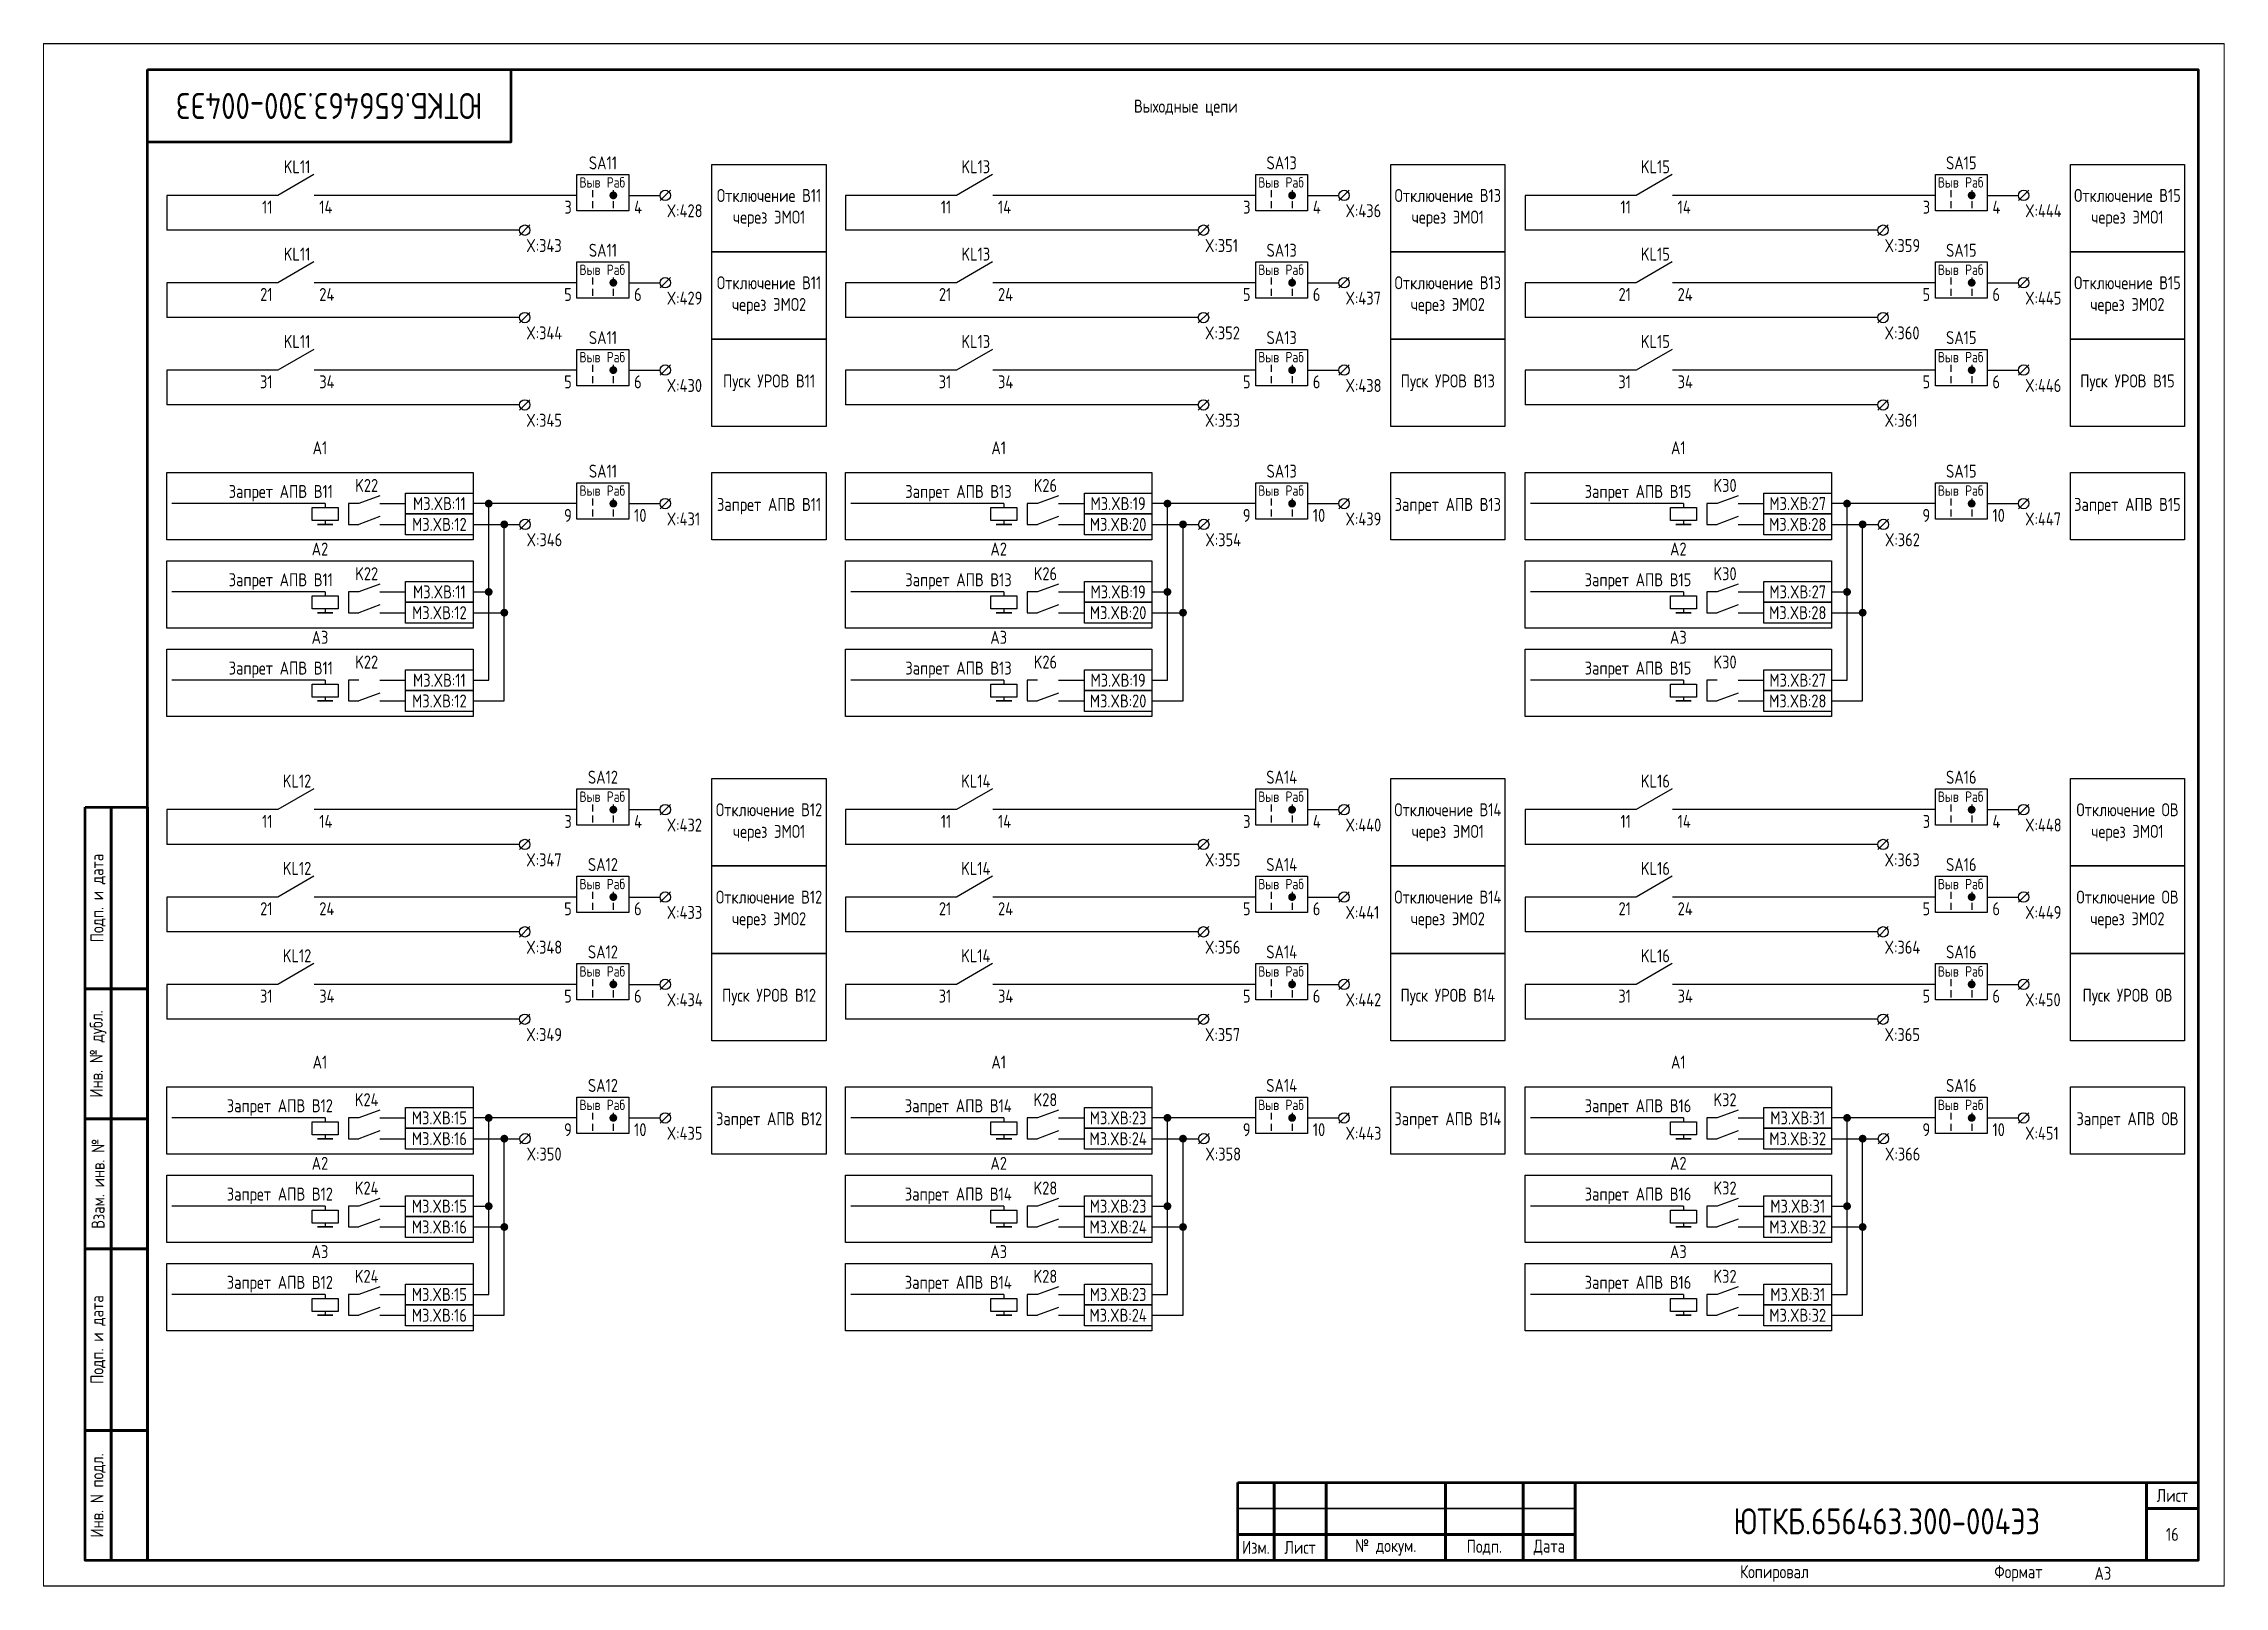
# Paper-space layout 'Лист16' of a CAD drawing. Header units: millimetres, sheet in inches. Extents: x 219.3 to 229.3, y 94.4 to 101.5.
# The model-space entities are those that its viewports show. They can reach past a viewport. Long polylines and large blocks are cut down to what shows.
import ezdxf

# ---------------------------------------------------------------- set-up
doc = ezdxf.new("R2010")
doc.units = ezdxf.units.MM
doc.styles.add('Gost type A_2.5', font='GOST_A.TTF', dxfattribs={"height": 2.5})
doc.styles.add('Gost_type_A', font='GOST_A.TTF')

psp = doc.layouts.new('Лист16')

msp = doc.modelspace()

# ---------------------------------------------------------------- texts
at = {"insert": (6355, 285), "char_height": 5, "width": 70, "attachment_point": 5, "rotation": 180, "style": 'Gost_type_A'}
msp.add_mtext('ЮТКБ.656463.300-004Э3', dxfattribs=at)
at = {"char_height": 2.5, "line_spacing_factor": 0.9, "style": 'Gost_type_A'}
for s, insert, width, attachment_point in [('Выходные цепи', (6520, 284.61), 400, 5), ('X:428', (6420.04, 266.07), 8, 1), ('X:436', (6550.76, 266.07), 8, 1), ('X:444', (6681.65, 266.07), 8, 1), ('X:343', (6392.97, 259.37), 8, 1), ('X:351', (6523.69, 259.37), 8, 1), ('X:359', (6654.58, 259.37), 8, 1), ('X:429', (6420.04, 249.25), 8, 1), ('X:437', (6550.76, 249.25), 8, 1), ('X:445', (6681.65, 249.25), 8, 1), ('X:344', (6392.97, 242.55), 8, 1), ('X:352', (6523.69, 242.55), 8, 1), ('X:360', (6654.58, 242.55), 8, 1), ('X:430', (6420.04, 232.43), 8, 1), ('X:438', (6550.76, 232.43), 8, 1), ('X:446', (6681.65, 232.43), 8, 1), ('X:345', (6392.97, 225.73), 8, 1), ('X:353', (6523.69, 225.73), 8, 1), ('X:361', (6654.58, 225.73), 8, 1), ('A1', (6353.24, 217.93), 59, 8), ('A1', (6483.96, 217.93), 59, 8), ('A1', (6614.85, 217.93), 59, 8), ('X:431', (6420.04, 206.73), 8, 1), ('X:439', (6550.76, 206.73), 8, 1), ('X:447', (6681.65, 206.73), 8, 1), ('X:346', (6393.04, 202.73), 8, 1), ('X:354', (6523.76, 202.73), 8, 1), ('X:362', (6654.65, 202.73), 8, 1), ('A2', (6353.24, 198.44), 59, 8), ('A2', (6483.96, 198.44), 59, 8), ('A2', (6614.85, 198.44), 59, 8), ('A3', (6353.24, 181.44), 59, 8), ('A3', (6483.96, 181.44), 59, 8), ('A3', (6614.85, 181.44), 59, 8), ('X:432', (6420.04, 147.81), 8, 1), ('X:440', (6550.76, 147.81), 8, 1), ('X:448', (6681.65, 147.81), 8, 1), ('X:347', (6392.97, 141.11), 8, 1), ('X:355', (6523.69, 141.11), 8, 1), ('X:363', (6654.58, 141.11), 8, 1), ('X:433', (6420.04, 130.99), 8, 1), ('X:441', (6550.76, 130.99), 8, 1), ('X:449', (6681.65, 130.99), 8, 1), ('X:348', (6392.97, 124.29), 8, 1), ('X:356', (6523.69, 124.29), 8, 1), ('X:364', (6654.58, 124.29), 8, 1), ('X:434', (6420.04, 114.17), 8, 1), ('X:442', (6550.76, 114.17), 8, 1), ('X:450', (6681.65, 114.17), 8, 1), ('X:349', (6392.97, 107.47), 8, 1), ('X:357', (6523.69, 107.47), 8, 1), ('X:365', (6654.58, 107.47), 8, 1), ('A1', (6353.24, 99.67), 59, 8), ('A1', (6483.96, 99.67), 59, 8), ('A1', (6614.85, 99.67), 59, 8), ('X:435', (6420.04, 88.47), 8, 1), ('X:443', (6550.76, 88.47), 8, 1), ('X:451', (6681.65, 88.47), 8, 1), ('X:350', (6393.04, 84.47), 8, 1), ('X:358', (6523.76, 84.47), 8, 1), ('X:366', (6654.65, 84.47), 8, 1), ('A2', (6353.24, 80.18), 59, 8), ('A2', (6483.96, 80.18), 59, 8), ('A2', (6614.85, 80.18), 59, 8), ('A3', (6353.24, 63.18), 59, 8), ('A3', (6483.96, 63.18), 59, 8), ('A3', (6614.85, 63.18), 59, 8)]:
    msp.add_mtext(s, dxfattribs=dict(at, insert=insert, width=width, attachment_point=attachment_point))
for s, insert, char_height, width, attachment_point, style in [('KL11', (6348.83, 272.04), 2.5, 10, 8, 'Gost type A_2.5'), ('SA11', (6407.74, 272.78), 2.5, 10, 8, 'Gost_type_A'), ('KL13', (6479.55, 272.04), 2.5, 10, 8, 'Gost type A_2.5'), ('SA13', (6538.46, 272.78), 2.5, 10, 8, 'Gost_type_A'), ('KL15', (6610.44, 272.04), 2.5, 10, 8, 'Gost type A_2.5'), ('SA15', (6669.35, 272.78), 2.5, 10, 8, 'Gost_type_A'), ('Выв', (6405.24, 270.28), 2, 5, 5, 'Gost_type_A'), ('Раб', (6410.24, 270.28), 2, 5, 5, 'Gost_type_A'), ('Отключение В11\\Pчерез ЭМО1', (6439.74, 265.34), 2.5, 21.9988, 5, 'Gost_type_A'), ('Выв', (6535.96, 270.28), 2, 5, 5, 'Gost_type_A'), ('Раб', (6540.96, 270.28), 2, 5, 5, 'Gost_type_A'), ('Отключение В13\\Pчерез ЭМО1', (6570.46, 265.34), 2.5, 21.9988, 5, 'Gost_type_A'), ('Выв', (6666.85, 270.28), 2, 5, 5, 'Gost_type_A'), ('Раб', (6671.85, 270.28), 2, 5, 5, 'Gost_type_A'), ('Отключение В15\\Pчерез ЭМО1', (6701.35, 265.34), 2.5, 21.9988, 5, 'Gost_type_A'), ('11', (6344.11, 266.78), 2.5, 6, 3, 'Gost type A_2.5'), ('14', (6353.11, 266.78), 2.5, 6, 1, 'Gost type A_2.5'), ('3', (6401.74, 266.76), 2.5, 5, 3, 'Gost_type_A'), ('4', (6413.74, 266.76), 2.5, 5, 1, 'Gost_type_A'), ('11', (6474.83, 266.78), 2.5, 6, 3, 'Gost type A_2.5'), ('14', (6483.83, 266.78), 2.5, 6, 1, 'Gost type A_2.5'), ('3', (6532.46, 266.76), 2.5, 5, 3, 'Gost_type_A'), ('4', (6544.46, 266.76), 2.5, 5, 1, 'Gost_type_A'), ('11', (6605.72, 266.78), 2.5, 6, 3, 'Gost type A_2.5'), ('14', (6614.72, 266.78), 2.5, 6, 1, 'Gost type A_2.5'), ('3', (6663.35, 266.76), 2.5, 5, 3, 'Gost_type_A'), ('4', (6675.35, 266.76), 2.5, 5, 1, 'Gost_type_A'), ('KL11', (6348.83, 255.22), 2.5, 10, 8, 'Gost type A_2.5'), ('SA11', (6407.74, 255.96), 2.5, 10, 8, 'Gost_type_A'), ('KL13', (6479.55, 255.22), 2.5, 10, 8, 'Gost type A_2.5'), ('SA13', (6538.46, 255.96), 2.5, 10, 8, 'Gost_type_A'), ('KL15', (6610.44, 255.22), 2.5, 10, 8, 'Gost type A_2.5'), ('SA15', (6669.35, 255.96), 2.5, 10, 8, 'Gost_type_A'), ('Выв', (6405.24, 253.46), 2, 5, 5, 'Gost_type_A'), ('Раб', (6410.24, 253.46), 2, 5, 5, 'Gost_type_A'), ('Отключение В11\\Pчерез ЭМО2', (6439.74, 248.53), 2.5, 21.9988, 5, 'Gost_type_A'), ('Выв', (6535.96, 253.46), 2, 5, 5, 'Gost_type_A'), ('Раб', (6540.96, 253.46), 2, 5, 5, 'Gost_type_A'), ('Отключение В13\\Pчерез ЭМО2', (6570.46, 248.53), 2.5, 21.9988, 5, 'Gost_type_A'), ('Выв', (6666.85, 253.46), 2, 5, 5, 'Gost_type_A'), ('Раб', (6671.85, 253.46), 2, 5, 5, 'Gost_type_A'), ('Отключение В15\\Pчерез ЭМО2', (6701.35, 248.53), 2.5, 21.9988, 5, 'Gost_type_A'), ('21', (6344.11, 249.96), 2.5, 6, 3, 'Gost type A_2.5'), ('24', (6353.11, 249.96), 2.5, 6, 1, 'Gost type A_2.5'), ('5', (6401.74, 249.95), 2.5, 5, 3, 'Gost_type_A'), ('6', (6413.74, 249.95), 2.5, 5, 1, 'Gost_type_A'), ('21', (6474.83, 249.96), 2.5, 6, 3, 'Gost type A_2.5'), ('24', (6483.83, 249.96), 2.5, 6, 1, 'Gost type A_2.5'), ('5', (6532.46, 249.95), 2.5, 5, 3, 'Gost_type_A'), ('6', (6544.46, 249.95), 2.5, 5, 1, 'Gost_type_A'), ('21', (6605.72, 249.96), 2.5, 6, 3, 'Gost type A_2.5'), ('24', (6614.72, 249.96), 2.5, 6, 1, 'Gost type A_2.5'), ('5', (6663.35, 249.95), 2.5, 5, 3, 'Gost_type_A'), ('6', (6675.35, 249.95), 2.5, 5, 1, 'Gost_type_A'), ('KL11', (6348.83, 238.4), 2.5, 10, 8, 'Gost type A_2.5'), ('SA11', (6407.74, 239.14), 2.5, 10, 8, 'Gost_type_A'), ('KL13', (6479.55, 238.4), 2.5, 10, 8, 'Gost type A_2.5'), ('SA13', (6538.46, 239.14), 2.5, 10, 8, 'Gost_type_A'), ('KL15', (6610.44, 238.4), 2.5, 10, 8, 'Gost type A_2.5'), ('SA15', (6669.35, 239.14), 2.5, 10, 8, 'Gost_type_A'), ('Выв', (6405.24, 236.64), 2, 5, 5, 'Gost_type_A'), ('Раб', (6410.24, 236.64), 2, 5, 5, 'Gost_type_A'), ('Выв', (6535.96, 236.64), 2, 5, 5, 'Gost_type_A'), ('Раб', (6540.96, 236.64), 2, 5, 5, 'Gost_type_A'), ('Выв', (6666.85, 236.64), 2, 5, 5, 'Gost_type_A'), ('Раб', (6671.85, 236.64), 2, 5, 5, 'Gost_type_A'), ('31', (6344.11, 233.14), 2.5, 6, 3, 'Gost type A_2.5'), ('34', (6353.11, 233.14), 2.5, 6, 1, 'Gost type A_2.5'), ('5', (6401.74, 233.13), 2.5, 5, 3, 'Gost_type_A'), ('6', (6413.74, 233.13), 2.5, 5, 1, 'Gost_type_A'), ('Пуск УРОВ В11', (6439.74, 231.71), 2.5, 21.9988, 5, 'Gost_type_A'), ('31', (6474.83, 233.14), 2.5, 6, 3, 'Gost type A_2.5'), ('34', (6483.83, 233.14), 2.5, 6, 1, 'Gost type A_2.5'), ('5', (6532.46, 233.13), 2.5, 5, 3, 'Gost_type_A'), ('6', (6544.46, 233.13), 2.5, 5, 1, 'Gost_type_A'), ('Пуск УРОВ В13', (6570.46, 231.71), 2.5, 21.9988, 5, 'Gost_type_A'), ('31', (6605.72, 233.14), 2.5, 6, 3, 'Gost type A_2.5'), ('34', (6614.72, 233.14), 2.5, 6, 1, 'Gost type A_2.5'), ('5', (6663.35, 233.13), 2.5, 5, 3, 'Gost_type_A'), ('6', (6675.35, 233.13), 2.5, 5, 1, 'Gost_type_A'), ('Пуск УРОВ В15', (6701.35, 231.71), 2.5, 21.9988, 5, 'Gost_type_A'), ('SA11', (6407.74, 213.44), 2.5, 10, 8, 'Gost_type_A'), ('SA13', (6538.46, 213.44), 2.5, 10, 8, 'Gost_type_A'), ('SA15', (6669.35, 213.44), 2.5, 10, 8, 'Gost_type_A'), (' Запрет АПВ В11', (6355.74, 210.44), 2.5, 31.0015, 6, 'Gost_type_A'), ('K22', (6362.24, 211.94), 2.5, 5, 5, 'Gost_type_A'), ('Выв', (6405.24, 210.94), 2, 5, 5, 'Gost_type_A'), ('Раб', (6410.24, 210.94), 2, 5, 5, 'Gost_type_A'), (' Запрет АПВ В13', (6486.46, 210.44), 2.5, 31.0015, 6, 'Gost_type_A'), ('K26', (6492.96, 211.94), 2.5, 5, 5, 'Gost_type_A'), ('Выв', (6535.96, 210.94), 2, 5, 5, 'Gost_type_A'), ('Раб', (6540.96, 210.94), 2, 5, 5, 'Gost_type_A'), (' Запрет АПВ В15', (6617.35, 210.44), 2.5, 31.0015, 6, 'Gost_type_A'), ('K30', (6623.85, 211.94), 2.5, 5, 5, 'Gost_type_A'), ('Выв', (6666.85, 210.94), 2, 5, 5, 'Gost_type_A'), ('Раб', (6671.85, 210.94), 2, 5, 5, 'Gost_type_A'), ('M3.XВ:11', (6376.24, 208.44), 2.5, 13, 5, 'Gost_type_A'), ('9', (6401.74, 207.42), 2.5, 5, 3, 'Gost_type_A'), ('10', (6413.74, 207.42), 2.5, 5, 1, 'Gost_type_A'), ('Запрет АПВ В11', (6439.74, 207.94), 2.5, 21.9988, 5, 'Gost_type_A'), ('M3.XВ:19', (6506.96, 208.44), 2.5, 13, 5, 'Gost_type_A'), ('9', (6532.46, 207.42), 2.5, 5, 3, 'Gost_type_A'), ('10', (6544.46, 207.42), 2.5, 5, 1, 'Gost_type_A'), ('Запрет АПВ В13', (6570.46, 207.94), 2.5, 21.9988, 5, 'Gost_type_A'), ('M3.XВ:27', (6637.85, 208.44), 2.5, 13, 5, 'Gost_type_A'), ('9', (6663.35, 207.42), 2.5, 5, 3, 'Gost_type_A'), ('10', (6675.35, 207.42), 2.5, 5, 1, 'Gost_type_A'), ('Запрет АПВ В15', (6701.35, 207.94), 2.5, 21.9988, 5, 'Gost_type_A'), ('M3.XВ:12', (6376.24, 204.44), 2.5, 13, 5, 'Gost_type_A'), ('M3.XВ:20', (6506.96, 204.44), 2.5, 13, 5, 'Gost_type_A'), ('M3.XВ:28', (6637.85, 204.44), 2.5, 13, 5, 'Gost_type_A'), (' Запрет АПВ В11', (6355.74, 193.44), 2.5, 31.0015, 6, 'Gost_type_A'), ('K22', (6362.24, 194.94), 2.5, 5, 5, 'Gost_type_A'), (' Запрет АПВ В13', (6486.46, 193.44), 2.5, 31.0015, 6, 'Gost_type_A'), ('K26', (6492.96, 194.94), 2.5, 5, 5, 'Gost_type_A'), (' Запрет АПВ В15', (6617.35, 193.44), 2.5, 31.0015, 6, 'Gost_type_A'), ('K30', (6623.85, 194.94), 2.5, 5, 5, 'Gost_type_A'), ('M3.XВ:11', (6376.24, 191.44), 2.5, 13, 5, 'Gost_type_A'), ('M3.XВ:19', (6506.96, 191.44), 2.5, 13, 5, 'Gost_type_A'), ('M3.XВ:27', (6637.85, 191.44), 2.5, 13, 5, 'Gost_type_A'), ('M3.XВ:12', (6376.24, 187.44), 2.5, 13, 5, 'Gost_type_A'), ('M3.XВ:20', (6506.96, 187.44), 2.5, 13, 5, 'Gost_type_A'), ('M3.XВ:28', (6637.85, 187.44), 2.5, 13, 5, 'Gost_type_A'), (' Запрет АПВ В11', (6355.74, 176.44), 2.5, 31.0015, 6, 'Gost_type_A'), ('K22', (6362.24, 177.94), 2.5, 5, 5, 'Gost_type_A'), (' Запрет АПВ В13', (6486.46, 176.44), 2.5, 31.0015, 6, 'Gost_type_A'), ('K26', (6492.96, 177.94), 2.5, 5, 5, 'Gost_type_A'), (' Запрет АПВ В15', (6617.35, 176.44), 2.5, 31.0015, 6, 'Gost_type_A'), ('K30', (6623.85, 177.94), 2.5, 5, 5, 'Gost_type_A'), ('M3.XВ:11', (6376.24, 174.44), 2.5, 13, 5, 'Gost_type_A'), ('M3.XВ:19', (6506.96, 174.44), 2.5, 13, 5, 'Gost_type_A'), ('M3.XВ:27', (6637.85, 174.44), 2.5, 13, 5, 'Gost_type_A'), ('M3.XВ:12', (6376.24, 170.44), 2.5, 13, 5, 'Gost_type_A'), ('M3.XВ:20', (6506.96, 170.44), 2.5, 13, 5, 'Gost_type_A'), ('M3.XВ:28', (6637.85, 170.44), 2.5, 13, 5, 'Gost_type_A'), ('KL12', (6348.83, 153.78), 2.5, 10, 8, 'Gost type A_2.5'), ('SA12', (6407.74, 154.52), 2.5, 10, 8, 'Gost_type_A'), ('KL14', (6479.55, 153.78), 2.5, 10, 8, 'Gost type A_2.5'), ('SA14', (6538.46, 154.52), 2.5, 10, 8, 'Gost_type_A'), ('KL16', (6610.44, 153.78), 2.5, 10, 8, 'Gost type A_2.5'), ('SA16', (6669.35, 154.52), 2.5, 10, 8, 'Gost_type_A'), ('Выв', (6405.24, 152.02), 2, 5, 5, 'Gost_type_A'), ('Раб', (6410.24, 152.02), 2, 5, 5, 'Gost_type_A'), ('Выв', (6535.96, 152.02), 2, 5, 5, 'Gost_type_A'), ('Раб', (6540.96, 152.02), 2, 5, 5, 'Gost_type_A'), ('Выв', (6666.85, 152.02), 2, 5, 5, 'Gost_type_A'), ('Раб', (6671.85, 152.02), 2, 5, 5, 'Gost_type_A'), ('11', (6344.11, 148.52), 2.5, 6, 3, 'Gost type A_2.5'), ('14', (6353.11, 148.52), 2.5, 6, 1, 'Gost type A_2.5'), ('3', (6401.74, 148.5), 2.5, 5, 3, 'Gost_type_A'), ('4', (6413.74, 148.5), 2.5, 5, 1, 'Gost_type_A'), ('Отключение В12\\Pчерез ЭМО1', (6439.74, 147.08), 2.5, 21.9988, 5, 'Gost_type_A'), ('11', (6474.83, 148.52), 2.5, 6, 3, 'Gost type A_2.5'), ('14', (6483.83, 148.52), 2.5, 6, 1, 'Gost type A_2.5'), ('3', (6532.46, 148.5), 2.5, 5, 3, 'Gost_type_A'), ('4', (6544.46, 148.5), 2.5, 5, 1, 'Gost_type_A'), ('Отключение В14\\Pчерез ЭМО1', (6570.46, 147.08), 2.5, 21.9988, 5, 'Gost_type_A'), ('11', (6605.72, 148.52), 2.5, 6, 3, 'Gost type A_2.5'), ('14', (6614.72, 148.52), 2.5, 6, 1, 'Gost type A_2.5'), ('3', (6663.35, 148.5), 2.5, 5, 3, 'Gost_type_A'), ('4', (6675.35, 148.5), 2.5, 5, 1, 'Gost_type_A'), ('Отключение ОВ\\Pчерез ЭМО1', (6701.35, 147.08), 2.5, 21.9988, 5, 'Gost_type_A'), ('KL12', (6348.83, 136.96), 2.5, 10, 8, 'Gost type A_2.5'), ('SA12', (6407.74, 137.7), 2.5, 10, 8, 'Gost_type_A'), ('KL14', (6479.55, 136.96), 2.5, 10, 8, 'Gost type A_2.5'), ('SA14', (6538.46, 137.7), 2.5, 10, 8, 'Gost_type_A'), ('KL16', (6610.44, 136.96), 2.5, 10, 8, 'Gost type A_2.5'), ('SA16', (6669.35, 137.7), 2.5, 10, 8, 'Gost_type_A'), ('Выв', (6405.24, 135.2), 2, 5, 5, 'Gost_type_A'), ('Раб', (6410.24, 135.2), 2, 5, 5, 'Gost_type_A'), ('Выв', (6535.96, 135.2), 2, 5, 5, 'Gost_type_A'), ('Раб', (6540.96, 135.2), 2, 5, 5, 'Gost_type_A'), ('Выв', (6666.85, 135.2), 2, 5, 5, 'Gost_type_A'), ('Раб', (6671.85, 135.2), 2, 5, 5, 'Gost_type_A'), ('21', (6344.11, 131.7), 2.5, 6, 3, 'Gost type A_2.5'), ('24', (6353.11, 131.7), 2.5, 6, 1, 'Gost type A_2.5'), ('5', (6401.74, 131.69), 2.5, 5, 3, 'Gost_type_A'), ('6', (6413.74, 131.69), 2.5, 5, 1, 'Gost_type_A'), ('Отключение В12\\Pчерез ЭМО2', (6439.74, 130.27), 2.5, 21.9988, 5, 'Gost_type_A'), ('21', (6474.83, 131.7), 2.5, 6, 3, 'Gost type A_2.5'), ('24', (6483.83, 131.7), 2.5, 6, 1, 'Gost type A_2.5'), ('5', (6532.46, 131.69), 2.5, 5, 3, 'Gost_type_A'), ('6', (6544.46, 131.69), 2.5, 5, 1, 'Gost_type_A'), ('Отключение В14\\Pчерез ЭМО2', (6570.46, 130.27), 2.5, 21.9988, 5, 'Gost_type_A'), ('21', (6605.72, 131.7), 2.5, 6, 3, 'Gost type A_2.5'), ('24', (6614.72, 131.7), 2.5, 6, 1, 'Gost type A_2.5'), ('5', (6663.35, 131.69), 2.5, 5, 3, 'Gost_type_A'), ('6', (6675.35, 131.69), 2.5, 5, 1, 'Gost_type_A'), ('Отключение ОВ\\Pчерез ЭМО2', (6701.35, 130.27), 2.5, 21.9988, 5, 'Gost_type_A'), ('KL12', (6348.83, 120.14), 2.5, 10, 8, 'Gost type A_2.5'), ('SA12', (6407.74, 120.88), 2.5, 10, 8, 'Gost_type_A'), ('KL14', (6479.55, 120.14), 2.5, 10, 8, 'Gost type A_2.5'), ('SA14', (6538.46, 120.88), 2.5, 10, 8, 'Gost_type_A'), ('KL16', (6610.44, 120.14), 2.5, 10, 8, 'Gost type A_2.5'), ('SA16', (6669.35, 120.88), 2.5, 10, 8, 'Gost_type_A'), ('Выв', (6405.24, 118.38), 2, 5, 5, 'Gost_type_A'), ('Раб', (6410.24, 118.38), 2, 5, 5, 'Gost_type_A'), ('Выв', (6535.96, 118.38), 2, 5, 5, 'Gost_type_A'), ('Раб', (6540.96, 118.38), 2, 5, 5, 'Gost_type_A'), ('Выв', (6666.85, 118.38), 2, 5, 5, 'Gost_type_A'), ('Раб', (6671.85, 118.38), 2, 5, 5, 'Gost_type_A'), ('31', (6344.11, 114.88), 2.5, 6, 3, 'Gost type A_2.5'), ('34', (6353.11, 114.88), 2.5, 6, 1, 'Gost type A_2.5'), ('5', (6401.74, 114.87), 2.5, 5, 3, 'Gost_type_A'), ('6', (6413.74, 114.87), 2.5, 5, 1, 'Gost_type_A'), ('Пуск УРОВ В12', (6439.74, 113.45), 2.5, 21.9988, 5, 'Gost_type_A'), ('31', (6474.83, 114.88), 2.5, 6, 3, 'Gost type A_2.5'), ('34', (6483.83, 114.88), 2.5, 6, 1, 'Gost type A_2.5'), ('5', (6532.46, 114.87), 2.5, 5, 3, 'Gost_type_A'), ('6', (6544.46, 114.87), 2.5, 5, 1, 'Gost_type_A'), ('Пуск УРОВ В14', (6570.46, 113.45), 2.5, 21.9988, 5, 'Gost_type_A'), ('31', (6605.72, 114.88), 2.5, 6, 3, 'Gost type A_2.5'), ('34', (6614.72, 114.88), 2.5, 6, 1, 'Gost type A_2.5'), ('5', (6663.35, 114.87), 2.5, 5, 3, 'Gost_type_A'), ('6', (6675.35, 114.87), 2.5, 5, 1, 'Gost_type_A'), ('Пуск УРОВ ОВ', (6701.35, 113.45), 2.5, 21.9988, 5, 'Gost_type_A'), ('SA12', (6407.74, 95.18), 2.5, 10, 8, 'Gost_type_A'), ('SA14', (6538.46, 95.18), 2.5, 10, 8, 'Gost_type_A'), ('SA16', (6669.35, 95.18), 2.5, 10, 8, 'Gost_type_A'), (' Запрет АПВ В12', (6355.74, 92.18), 2.5, 31.0015, 6, 'Gost_type_A'), ('K24', (6362.24, 93.68), 2.5, 5, 5, 'Gost_type_A'), ('Выв', (6405.24, 92.68), 2, 5, 5, 'Gost_type_A'), ('Раб', (6410.24, 92.68), 2, 5, 5, 'Gost_type_A'), (' Запрет АПВ В14', (6486.46, 92.18), 2.5, 31.0015, 6, 'Gost_type_A'), ('K28', (6492.96, 93.68), 2.5, 5, 5, 'Gost_type_A'), ('Выв', (6535.96, 92.68), 2, 5, 5, 'Gost_type_A'), ('Раб', (6540.96, 92.68), 2, 5, 5, 'Gost_type_A'), (' Запрет АПВ В16', (6617.35, 92.18), 2.5, 31.0015, 6, 'Gost_type_A'), ('K32', (6623.85, 93.68), 2.5, 5, 5, 'Gost_type_A'), ('Выв', (6666.85, 92.68), 2, 5, 5, 'Gost_type_A'), ('Раб', (6671.85, 92.68), 2, 5, 5, 'Gost_type_A'), ('M3.XВ:15', (6376.24, 90.18), 2.5, 13, 5, 'Gost_type_A'), ('9', (6401.74, 89.16), 2.5, 5, 3, 'Gost_type_A'), ('10', (6413.74, 89.16), 2.5, 5, 1, 'Gost_type_A'), ('Запрет АПВ В12', (6439.74, 89.68), 2.5, 21.9988, 5, 'Gost_type_A'), ('M3.XВ:23', (6506.96, 90.18), 2.5, 13, 5, 'Gost_type_A'), ('9', (6532.46, 89.16), 2.5, 5, 3, 'Gost_type_A'), ('10', (6544.46, 89.16), 2.5, 5, 1, 'Gost_type_A'), ('Запрет АПВ В14', (6570.46, 89.68), 2.5, 21.9988, 5, 'Gost_type_A'), ('M3.XВ:31', (6637.85, 90.18), 2.5, 13, 5, 'Gost_type_A'), ('9', (6663.35, 89.16), 2.5, 5, 3, 'Gost_type_A'), ('10', (6675.35, 89.16), 2.5, 5, 1, 'Gost_type_A'), ('Запрет АПВ ОВ', (6701.35, 89.68), 2.5, 21.9988, 5, 'Gost_type_A'), ('M3.XВ:16', (6376.24, 86.18), 2.5, 13, 5, 'Gost_type_A'), ('M3.XВ:24', (6506.96, 86.18), 2.5, 13, 5, 'Gost_type_A'), ('M3.XВ:32', (6637.85, 86.18), 2.5, 13, 5, 'Gost_type_A'), (' Запрет АПВ В12', (6355.74, 75.18), 2.5, 31.0015, 6, 'Gost_type_A'), ('K24', (6362.24, 76.68), 2.5, 5, 5, 'Gost_type_A'), (' Запрет АПВ В14', (6486.46, 75.18), 2.5, 31.0015, 6, 'Gost_type_A'), ('K28', (6492.96, 76.68), 2.5, 5, 5, 'Gost_type_A'), (' Запрет АПВ В16', (6617.35, 75.18), 2.5, 31.0015, 6, 'Gost_type_A'), ('K32', (6623.85, 76.68), 2.5, 5, 5, 'Gost_type_A'), ('M3.XВ:15', (6376.24, 73.18), 2.5, 13, 5, 'Gost_type_A'), ('M3.XВ:23', (6506.96, 73.18), 2.5, 13, 5, 'Gost_type_A'), ('M3.XВ:31', (6637.85, 73.18), 2.5, 13, 5, 'Gost_type_A'), ('M3.XВ:16', (6376.24, 69.18), 2.5, 13, 5, 'Gost_type_A'), ('M3.XВ:24', (6506.96, 69.18), 2.5, 13, 5, 'Gost_type_A'), ('M3.XВ:32', (6637.85, 69.18), 2.5, 13, 5, 'Gost_type_A'), (' Запрет АПВ В12', (6355.74, 58.18), 2.5, 31.0015, 6, 'Gost_type_A'), ('K24', (6362.24, 59.68), 2.5, 5, 5, 'Gost_type_A'), (' Запрет АПВ В14', (6486.46, 58.18), 2.5, 31.0015, 6, 'Gost_type_A'), ('K28', (6492.96, 59.68), 2.5, 5, 5, 'Gost_type_A'), (' Запрет АПВ В16', (6617.35, 58.18), 2.5, 31.0015, 6, 'Gost_type_A'), ('K32', (6623.85, 59.68), 2.5, 5, 5, 'Gost_type_A'), ('M3.XВ:15', (6376.24, 56.18), 2.5, 13, 5, 'Gost_type_A'), ('M3.XВ:23', (6506.96, 56.18), 2.5, 13, 5, 'Gost_type_A'), ('M3.XВ:31', (6637.85, 56.18), 2.5, 13, 5, 'Gost_type_A'), ('M3.XВ:16', (6376.24, 52.18), 2.5, 13, 5, 'Gost_type_A'), ('M3.XВ:24', (6506.96, 52.18), 2.5, 13, 5, 'Gost_type_A'), ('M3.XВ:32', (6637.85, 52.18), 2.5, 13, 5, 'Gost_type_A'), ('ЮТКБ.656463.300-004Э3', (6655, 12.5), 5, 120, 5, 'Gost_type_A'), ('16', (6710, 10), 2.5, 10, 5, 'Gost_type_A'), ('A3', (6695, 2.5), 2.5, 20, 4, 'Gost_type_A')]:
    msp.add_mtext(s, dxfattribs=dict(insert=insert, char_height=char_height, width=width, attachment_point=attachment_point, style=style))

# ---------------------------------------------------------------- blocks, each defined once
blk = doc.blocks.new('Формат_А3')
blk.add_lwpolyline([(-420, 297), (0, 297), (0, 0), (-420, 0)], close=True)
at = {"lineweight": 50}
blk.add_lwpolyline([(-400, 292), (-5, 292), (-5, 5), (-400, 5)], close=True, dxfattribs=at)
blk = doc.blocks.new('Штамп левый нижний')
at = {"lineweight": 50}
for points in [[(-12, 145), (-7, 145), (-7, 110), (-12, 110)], [(-7, 145), (0, 145), (0, 110), (-7, 110)], [(-12, 110), (-7, 110), (-7, 85), (-12, 85)], [(-7, 110), (0, 110), (0, 85), (-7, 85)], [(-12, 85), (-7, 85), (-7, 60), (-12, 60)], [(-7, 85), (0, 85), (0, 60), (-7, 60)], [(-12, 60), (-7, 60), (-7, 25), (-12, 25)], [(-7, 60), (0, 60), (0, 25), (-7, 25)], [(-12, 25), (-7, 25), (-7, 0), (-12, 0)], [(-7, 25), (0, 25), (0, 0), (-7, 0)]]:
    blk.add_lwpolyline(points, close=True, dxfattribs=at)
at = {"char_height": 2.5, "attachment_point": 5, "rotation": 90, "style": 'Gost_type_A'}
for s, insert, width in [('Подп. и дата', (-9.5, 127.5), 35), ('Инв. № дубл.', (-9.5, 97.5), 25), ('Взам. инв. №', (-9.5, 72.5), 25), ('Подп. и дата', (-9.5, 42.5), 35), ('Инв. N подл.', (-9.5, 12.5), 25)]:
    blk.add_mtext(s, dxfattribs=dict(at, insert=insert, width=width))
blk = doc.blocks.new('Штамп малый нижний')
at = {"lineweight": 50}
for points in [[(-185, 15), (-178, 15), (-178, 5), (-185, 5)], [(-178, 15), (-168, 15), (-168, 5), (-178, 5)], [(-168, 15), (-145, 15), (-145, 5), (-168, 5)], [(-145, 15), (-130, 15), (-130, 5), (-145, 5)], [(-130, 15), (-120, 15), (-120, 5), (-130, 5)], [(-120, 15), (-10, 15), (-10, 0), (-120, 0)], [(-10, 15), (0, 15), (0, 10), (-10, 10)], [(-10, 10), (0, 10), (0, 0), (-10, 0)], [(-185, 5), (-178, 5), (-178, 0), (-185, 0)], [(-178, 5), (-168, 5), (-168, 0), (-178, 0)], [(-168, 5), (-145, 5), (-145, 0), (-168, 0)], [(-145, 5), (-130, 5), (-130, 0), (-145, 0)], [(-130, 5), (-120, 5), (-120, 0), (-130, 0)]]:
    blk.add_lwpolyline(points, close=True, dxfattribs=at)
for points in [[(-185, 15), (-178, 15), (-178, 10), (-185, 10)], [(-178, 15), (-168, 15), (-168, 10), (-178, 10)], [(-168, 15), (-145, 15), (-145, 10), (-168, 10)], [(-145, 15), (-130, 15), (-130, 10), (-145, 10)], [(-130, 15), (-120, 15), (-120, 10), (-130, 10)], [(-185, 10), (-178, 10), (-178, 5), (-185, 5)], [(-178, 10), (-168, 10), (-168, 5), (-178, 5)], [(-168, 10), (-145, 10), (-145, 5), (-168, 5)], [(-145, 10), (-130, 10), (-130, 5), (-145, 5)], [(-130, 10), (-120, 10), (-120, 5), (-130, 5)]]:
    blk.add_lwpolyline(points, close=True)
at = {"char_height": 2.5, "style": 'Gost_type_A'}
for s, insert, width, attachment_point in [('Лист', (-5, 12.5), 10, 5), ('Изм.', (-181.5, 2.5), 7, 5), ('Лист', (-173, 2.5), 10, 5), ('№ докум.', (-156.5, 2.5), 23, 5), ('Подп.', (-137.5, 2.5), 15, 5), ('Дата', (-125, 2.5), 10, 5), ('Копировал', (-75, -2.53), 13.1202, 6), ('Формат', (-30, -2.53), 13.1202, 6)]:
    blk.add_mtext(s, dxfattribs=dict(at, insert=insert, width=width, attachment_point=attachment_point))
blk = doc.blocks.new('Штамп угловой верхний')
at = {"lineweight": 50}
blk.add_lwpolyline([(0, 0), (70, 0), (70, -14), (0, -14)], close=True, dxfattribs=at)
blk = doc.blocks.new('POINT')
at = {"const_width": 0.75}
blk.add_lwpolyline([(-0.375, 0, 1), (0.375, 0, 1)], format="xyb", close=True, dxfattribs=at)
blk = doc.blocks.new('Переключатель_положение')
for p, q in [((2, 1), (2, -0.34)), ((2, -1.14), (2, -2.49))]:
    blk.add_line(p, q)

# ---------------------------------------------------------------- linework, layer by layer
for p, q in [((6352.03, 271.78), (6345.11, 267.78)), ((6482.75, 271.78), (6475.83, 267.78)), ((6613.64, 271.78), (6606.72, 267.78)), ((6345.11, 267.78), (6323.74, 267.78)), ((6323.74, 267.78), (6323.74, 261.08)), ((6402.74, 267.78), (6352.11, 267.78)), ((6420.75, 268.78), (6418.75, 266.78)), ((6475.83, 267.78), (6454.46, 267.78)), ((6454.46, 267.78), (6454.46, 261.08)), ((6533.46, 267.78), (6482.83, 267.78)), ((6551.47, 268.78), (6549.47, 266.78)), ((6606.72, 267.78), (6585.35, 267.78)), ((6585.35, 267.78), (6585.35, 261.08)), ((6664.35, 267.78), (6613.72, 267.78)), ((6682.36, 268.78), (6680.36, 266.78)), ((6391.67, 261.08), (6323.74, 261.08)), ((6393.68, 262.08), (6391.68, 260.08)), ((6522.4, 261.08), (6454.46, 261.08)), ((6524.4, 262.08), (6522.4, 260.08)), ((6653.28, 261.08), (6585.35, 261.08)), ((6655.29, 262.08), (6653.29, 260.08)), ((6352.03, 254.96), (6345.11, 250.96)), ((6482.75, 254.96), (6475.83, 250.96)), ((6613.64, 254.96), (6606.72, 250.96)), ((6345.11, 250.96), (6323.74, 250.96)), ((6323.74, 250.96), (6323.74, 244.26)), ((6402.74, 250.96), (6352.11, 250.96)), ((6420.75, 251.96), (6418.75, 249.96)), ((6475.83, 250.96), (6454.46, 250.96)), ((6454.46, 250.96), (6454.46, 244.26)), ((6533.46, 250.96), (6482.83, 250.96)), ((6551.47, 251.96), (6549.47, 249.96)), ((6606.72, 250.96), (6585.35, 250.96)), ((6585.35, 250.96), (6585.35, 244.26)), ((6664.35, 250.96), (6613.72, 250.96)), ((6682.36, 251.96), (6680.36, 249.96)), ((6391.67, 244.26), (6323.74, 244.26)), ((6393.68, 245.26), (6391.68, 243.26)), ((6522.4, 244.26), (6454.46, 244.26)), ((6524.4, 245.26), (6522.4, 243.26)), ((6653.28, 244.26), (6585.35, 244.26)), ((6655.29, 245.26), (6653.29, 243.26)), ((6352.03, 238.14), (6345.11, 234.14)), ((6482.75, 238.14), (6475.83, 234.14)), ((6613.64, 238.14), (6606.72, 234.14)), ((6345.11, 234.14), (6323.74, 234.14)), ((6323.74, 234.14), (6323.74, 227.44)), ((6402.74, 234.14), (6352.11, 234.14)), ((6420.75, 235.14), (6418.75, 233.14)), ((6475.83, 234.14), (6454.46, 234.14)), ((6454.46, 234.14), (6454.46, 227.44)), ((6533.46, 234.14), (6482.83, 234.14)), ((6551.47, 235.14), (6549.47, 233.14)), ((6606.72, 234.14), (6585.35, 234.14)), ((6585.35, 234.14), (6585.35, 227.44)), ((6664.35, 234.14), (6613.72, 234.14)), ((6682.36, 235.14), (6680.36, 233.14)), ((6391.67, 227.44), (6323.74, 227.44)), ((6393.68, 228.44), (6391.68, 226.44)), ((6522.4, 227.44), (6454.46, 227.44)), ((6524.4, 228.44), (6522.4, 226.44)), ((6653.28, 227.44), (6585.35, 227.44)), ((6655.29, 228.44), (6653.29, 226.44)), ((6354.24, 208.44), (6324.74, 208.44)), ((6354.24, 208.44), (6354.24, 207.69)), ((6402.74, 208.44), (6382.74, 208.44)), ((6385.74, 174.44), (6385.74, 208.44)), ((6420.75, 209.44), (6418.75, 207.44)), ((6484.96, 208.44), (6455.46, 208.44)), ((6484.96, 208.44), (6484.96, 207.69)), ((6533.46, 208.44), (6513.46, 208.44)), ((6516.46, 174.44), (6516.46, 208.44)), ((6551.47, 209.44), (6549.47, 207.44)), ((6615.85, 208.44), (6586.35, 208.44)), ((6615.85, 208.44), (6615.85, 207.69)), ((6664.35, 208.44), (6644.35, 208.44)), ((6647.35, 174.44), (6647.35, 208.44)), ((6682.36, 209.44), (6680.36, 207.44)), ((6354.24, 205.19), (6354.24, 204.44)), ((6382.74, 204.44), (6391.74, 204.44)), ((6388.74, 170.44), (6388.74, 204.44)), ((6393.75, 205.44), (6391.75, 203.44)), ((6484.96, 205.19), (6484.96, 204.44)), ((6513.46, 204.44), (6522.46, 204.44)), ((6519.46, 170.44), (6519.46, 204.44)), ((6524.47, 205.44), (6522.47, 203.44)), ((6615.85, 205.19), (6615.85, 204.44)), ((6644.35, 204.44), (6653.35, 204.44)), ((6650.35, 170.44), (6650.35, 204.44)), ((6655.36, 205.44), (6653.36, 203.44)), ((6354.24, 191.44), (6324.74, 191.44)), ((6354.24, 191.44), (6354.24, 190.69)), ((6382.74, 191.44), (6385.74, 191.44)), ((6484.96, 191.44), (6455.46, 191.44)), ((6484.96, 191.44), (6484.96, 190.69)), ((6513.46, 191.44), (6516.46, 191.44)), ((6615.85, 191.44), (6586.35, 191.44)), ((6615.85, 191.44), (6615.85, 190.69)), ((6644.35, 191.44), (6647.35, 191.44)), ((6354.24, 188.19), (6354.24, 187.44)), ((6382.74, 187.44), (6388.74, 187.44)), ((6484.96, 188.19), (6484.96, 187.44)), ((6513.46, 187.44), (6519.46, 187.44)), ((6615.85, 188.19), (6615.85, 187.44)), ((6644.35, 187.44), (6650.35, 187.44)), ((6354.24, 174.44), (6324.74, 174.44)), ((6354.24, 174.44), (6354.24, 173.69)), ((6382.74, 174.44), (6385.74, 174.44)), ((6484.96, 174.44), (6455.46, 174.44)), ((6484.96, 174.44), (6484.96, 173.69)), ((6513.46, 174.44), (6516.46, 174.44)), ((6615.85, 174.44), (6586.35, 174.44)), ((6615.85, 174.44), (6615.85, 173.69)), ((6644.35, 174.44), (6647.35, 174.44)), ((6354.24, 171.19), (6354.24, 170.44)), ((6382.74, 170.44), (6388.74, 170.44)), ((6484.96, 171.19), (6484.96, 170.44)), ((6513.46, 170.44), (6519.46, 170.44)), ((6615.85, 171.19), (6615.85, 170.44)), ((6644.35, 170.44), (6650.35, 170.44)), ((6352.03, 153.52), (6345.11, 149.52)), ((6482.75, 153.52), (6475.83, 149.52)), ((6613.64, 153.52), (6606.72, 149.52)), ((6345.11, 149.52), (6323.74, 149.52)), ((6323.74, 149.52), (6323.74, 142.82)), ((6402.74, 149.52), (6352.11, 149.52)), ((6420.75, 150.52), (6418.75, 148.52)), ((6475.83, 149.52), (6454.46, 149.52)), ((6454.46, 149.52), (6454.46, 142.82)), ((6533.46, 149.52), (6482.83, 149.52)), ((6551.47, 150.52), (6549.47, 148.52)), ((6606.72, 149.52), (6585.35, 149.52)), ((6585.35, 149.52), (6585.35, 142.82)), ((6664.35, 149.52), (6613.72, 149.52)), ((6682.36, 150.52), (6680.36, 148.52)), ((6391.67, 142.82), (6323.74, 142.82)), ((6393.68, 143.82), (6391.68, 141.82)), ((6522.4, 142.82), (6454.46, 142.82)), ((6524.4, 143.82), (6522.4, 141.82)), ((6653.28, 142.82), (6585.35, 142.82)), ((6655.29, 143.82), (6653.29, 141.82)), ((6352.03, 136.7), (6345.11, 132.7)), ((6482.75, 136.7), (6475.83, 132.7)), ((6613.64, 136.7), (6606.72, 132.7)), ((6345.11, 132.7), (6323.74, 132.7)), ((6323.74, 132.7), (6323.74, 126)), ((6402.74, 132.7), (6352.11, 132.7)), ((6420.75, 133.7), (6418.75, 131.7)), ((6475.83, 132.7), (6454.46, 132.7)), ((6454.46, 132.7), (6454.46, 126)), ((6533.46, 132.7), (6482.83, 132.7)), ((6551.47, 133.7), (6549.47, 131.7)), ((6606.72, 132.7), (6585.35, 132.7)), ((6585.35, 132.7), (6585.35, 126)), ((6664.35, 132.7), (6613.72, 132.7)), ((6682.36, 133.7), (6680.36, 131.7)), ((6393.68, 127), (6391.68, 125)), ((6524.4, 127), (6522.4, 125)), ((6655.29, 127), (6653.29, 125)), ((6391.67, 126), (6323.74, 126)), ((6522.4, 126), (6454.46, 126)), ((6653.28, 126), (6585.35, 126)), ((6352.03, 119.88), (6345.11, 115.88)), ((6482.75, 119.88), (6475.83, 115.88)), ((6613.64, 119.88), (6606.72, 115.88)), ((6345.11, 115.88), (6323.74, 115.88)), ((6323.74, 115.88), (6323.74, 109.18)), ((6402.74, 115.88), (6352.11, 115.88)), ((6420.75, 116.88), (6418.75, 114.88)), ((6475.83, 115.88), (6454.46, 115.88)), ((6454.46, 115.88), (6454.46, 109.18)), ((6533.46, 115.88), (6482.83, 115.88)), ((6551.47, 116.88), (6549.47, 114.88)), ((6606.72, 115.88), (6585.35, 115.88)), ((6585.35, 115.88), (6585.35, 109.18)), ((6664.35, 115.88), (6613.72, 115.88)), ((6682.36, 116.88), (6680.36, 114.88)), ((6393.68, 110.18), (6391.68, 108.18)), ((6524.4, 110.18), (6522.4, 108.18)), ((6655.29, 110.18), (6653.29, 108.18)), ((6391.67, 109.18), (6323.74, 109.18)), ((6522.4, 109.18), (6454.46, 109.18)), ((6653.28, 109.18), (6585.35, 109.18)), ((6354.24, 90.18), (6324.74, 90.18)), ((6354.24, 90.18), (6354.24, 89.43)), ((6402.74, 90.18), (6382.74, 90.18)), ((6385.74, 56.18), (6385.74, 90.18)), ((6420.75, 91.18), (6418.75, 89.18)), ((6484.96, 90.18), (6455.46, 90.18)), ((6484.96, 90.18), (6484.96, 89.43)), ((6533.46, 90.18), (6513.46, 90.18)), ((6516.46, 56.18), (6516.46, 90.18)), ((6551.47, 91.18), (6549.47, 89.18)), ((6615.85, 90.18), (6586.35, 90.18)), ((6615.85, 90.18), (6615.85, 89.43)), ((6664.35, 90.18), (6644.35, 90.18)), ((6647.35, 56.18), (6647.35, 90.18)), ((6682.36, 91.18), (6680.36, 89.18)), ((6354.24, 86.93), (6354.24, 86.18)), ((6382.74, 86.18), (6391.74, 86.18)), ((6388.74, 52.18), (6388.74, 86.18)), ((6393.75, 87.18), (6391.75, 85.18)), ((6484.96, 86.93), (6484.96, 86.18)), ((6513.46, 86.18), (6522.46, 86.18)), ((6519.46, 52.18), (6519.46, 86.18)), ((6524.47, 87.18), (6522.47, 85.18)), ((6615.85, 86.93), (6615.85, 86.18)), ((6644.35, 86.18), (6653.35, 86.18)), ((6650.35, 52.18), (6650.35, 86.18)), ((6655.36, 87.18), (6653.36, 85.18)), ((6354.24, 73.18), (6324.74, 73.18)), ((6354.24, 73.18), (6354.24, 72.43)), ((6382.74, 73.18), (6385.74, 73.18)), ((6484.96, 73.18), (6455.46, 73.18)), ((6484.96, 73.18), (6484.96, 72.43)), ((6513.46, 73.18), (6516.46, 73.18)), ((6615.85, 73.18), (6586.35, 73.18)), ((6615.85, 73.18), (6615.85, 72.43)), ((6644.35, 73.18), (6647.35, 73.18)), ((6354.24, 69.93), (6354.24, 69.18)), ((6382.74, 69.18), (6388.74, 69.18)), ((6484.96, 69.93), (6484.96, 69.18)), ((6513.46, 69.18), (6519.46, 69.18)), ((6615.85, 69.93), (6615.85, 69.18)), ((6644.35, 69.18), (6650.35, 69.18)), ((6354.24, 56.18), (6324.74, 56.18)), ((6354.24, 56.18), (6354.24, 55.43)), ((6382.74, 56.18), (6385.74, 56.18)), ((6484.96, 56.18), (6455.46, 56.18)), ((6484.96, 56.18), (6484.96, 55.43)), ((6513.46, 56.18), (6516.46, 56.18)), ((6615.85, 56.18), (6586.35, 56.18)), ((6615.85, 56.18), (6615.85, 55.43)), ((6644.35, 56.18), (6647.35, 56.18)), ((6354.24, 52.93), (6354.24, 52.18)), ((6382.74, 52.18), (6388.74, 52.18)), ((6484.96, 52.93), (6484.96, 52.18)), ((6513.46, 52.18), (6519.46, 52.18)), ((6615.85, 52.93), (6615.85, 52.18)), ((6644.35, 52.18), (6650.35, 52.18))]:
    msp.add_line(p, q)
at = {"ltscale": 4}
for p, q in [((6412.74, 267.78), (6418.74, 267.78)), ((6543.46, 267.78), (6549.46, 267.78)), ((6674.35, 267.78), (6680.35, 267.78)), ((6412.74, 250.96), (6418.74, 250.96)), ((6543.46, 250.96), (6549.46, 250.96)), ((6674.35, 250.96), (6680.35, 250.96)), ((6412.74, 234.14), (6418.74, 234.14)), ((6543.46, 234.14), (6549.46, 234.14)), ((6674.35, 234.14), (6680.35, 234.14)), ((6412.74, 208.44), (6418.75, 208.44)), ((6543.46, 208.44), (6549.47, 208.44)), ((6674.35, 208.44), (6680.36, 208.44)), ((6412.74, 149.52), (6418.74, 149.52)), ((6543.46, 149.52), (6549.46, 149.52)), ((6674.35, 149.52), (6680.35, 149.52)), ((6412.74, 132.7), (6418.74, 132.7)), ((6543.46, 132.7), (6549.46, 132.7)), ((6674.35, 132.7), (6680.35, 132.7)), ((6412.74, 115.88), (6418.74, 115.88)), ((6543.46, 115.88), (6549.46, 115.88)), ((6674.35, 115.88), (6680.35, 115.88)), ((6412.74, 90.18), (6418.75, 90.18)), ((6543.46, 90.18), (6549.47, 90.18)), ((6674.35, 90.18), (6680.36, 90.18))]:
    msp.add_line(p, q, dxfattribs=at)
at = {"ltscale": 1.08}
for p, q in [((6360.74, 208.44), (6358.74, 208.44)), ((6358.74, 208.44), (6358.74, 204.44)), ((6364.74, 208.44), (6369.74, 208.44)), ((6491.46, 208.44), (6489.46, 208.44)), ((6489.46, 208.44), (6489.46, 204.44)), ((6495.46, 208.44), (6500.46, 208.44)), ((6622.35, 208.44), (6620.35, 208.44)), ((6620.35, 208.44), (6620.35, 204.44)), ((6626.35, 208.44), (6631.35, 208.44)), ((6358.74, 204.44), (6360.74, 204.44)), ((6364.74, 204.44), (6369.74, 204.44)), ((6489.46, 204.44), (6491.46, 204.44)), ((6495.46, 204.44), (6500.46, 204.44)), ((6620.35, 204.44), (6622.35, 204.44)), ((6626.35, 204.44), (6631.35, 204.44)), ((6360.74, 191.44), (6358.74, 191.44)), ((6358.74, 191.44), (6358.74, 187.44)), ((6364.74, 191.44), (6369.74, 191.44)), ((6491.46, 191.44), (6489.46, 191.44)), ((6489.46, 191.44), (6489.46, 187.44)), ((6495.46, 191.44), (6500.46, 191.44)), ((6622.35, 191.44), (6620.35, 191.44)), ((6620.35, 191.44), (6620.35, 187.44)), ((6626.35, 191.44), (6631.35, 191.44)), ((6358.74, 187.44), (6360.74, 187.44)), ((6364.74, 187.44), (6369.74, 187.44)), ((6489.46, 187.44), (6491.46, 187.44)), ((6495.46, 187.44), (6500.46, 187.44)), ((6620.35, 187.44), (6622.35, 187.44)), ((6626.35, 187.44), (6631.35, 187.44)), ((6360.74, 174.44), (6358.74, 174.44)), ((6358.74, 174.44), (6358.74, 170.44)), ((6364.74, 174.44), (6369.74, 174.44)), ((6491.46, 174.44), (6489.46, 174.44)), ((6489.46, 174.44), (6489.46, 170.44)), ((6495.46, 174.44), (6500.46, 174.44)), ((6622.35, 174.44), (6620.35, 174.44)), ((6620.35, 174.44), (6620.35, 170.44)), ((6626.35, 174.44), (6631.35, 174.44)), ((6358.74, 170.44), (6360.74, 170.44)), ((6364.74, 170.44), (6369.74, 170.44)), ((6489.46, 170.44), (6491.46, 170.44)), ((6495.46, 170.44), (6500.46, 170.44)), ((6620.35, 170.44), (6622.35, 170.44)), ((6626.35, 170.44), (6631.35, 170.44)), ((6360.74, 90.18), (6358.74, 90.18)), ((6358.74, 90.18), (6358.74, 86.18)), ((6364.74, 90.18), (6369.74, 90.18)), ((6491.46, 90.18), (6489.46, 90.18)), ((6489.46, 90.18), (6489.46, 86.18)), ((6495.46, 90.18), (6500.46, 90.18)), ((6622.35, 90.18), (6620.35, 90.18)), ((6620.35, 90.18), (6620.35, 86.18)), ((6626.35, 90.18), (6631.35, 90.18)), ((6358.74, 86.18), (6360.74, 86.18)), ((6364.74, 86.18), (6369.74, 86.18)), ((6489.46, 86.18), (6491.46, 86.18)), ((6495.46, 86.18), (6500.46, 86.18)), ((6620.35, 86.18), (6622.35, 86.18)), ((6626.35, 86.18), (6631.35, 86.18)), ((6360.74, 73.18), (6358.74, 73.18)), ((6358.74, 73.18), (6358.74, 69.18)), ((6364.74, 73.18), (6369.74, 73.18)), ((6491.46, 73.18), (6489.46, 73.18)), ((6489.46, 73.18), (6489.46, 69.18)), ((6495.46, 73.18), (6500.46, 73.18)), ((6622.35, 73.18), (6620.35, 73.18)), ((6620.35, 73.18), (6620.35, 69.18)), ((6626.35, 73.18), (6631.35, 73.18)), ((6358.74, 69.18), (6360.74, 69.18)), ((6364.74, 69.18), (6369.74, 69.18)), ((6489.46, 69.18), (6491.46, 69.18)), ((6495.46, 69.18), (6500.46, 69.18)), ((6620.35, 69.18), (6622.35, 69.18)), ((6626.35, 69.18), (6631.35, 69.18)), ((6360.74, 56.18), (6358.74, 56.18)), ((6358.74, 56.18), (6358.74, 52.18)), ((6364.74, 56.18), (6369.74, 56.18)), ((6491.46, 56.18), (6489.46, 56.18)), ((6489.46, 56.18), (6489.46, 52.18)), ((6495.46, 56.18), (6500.46, 56.18)), ((6622.35, 56.18), (6620.35, 56.18)), ((6620.35, 56.18), (6620.35, 52.18)), ((6626.35, 56.18), (6631.35, 56.18)), ((6358.74, 52.18), (6360.74, 52.18)), ((6364.74, 52.18), (6369.74, 52.18)), ((6489.46, 52.18), (6491.46, 52.18)), ((6495.46, 52.18), (6500.46, 52.18)), ((6620.35, 52.18), (6622.35, 52.18)), ((6626.35, 52.18), (6631.35, 52.18))]:
    msp.add_line(p, q, dxfattribs=at)
at = {"ltscale": 4.32}
for p, q in [((6364.74, 209.94), (6360.74, 208.44)), ((6364.74, 205.94), (6360.74, 204.44)), ((6495.46, 209.94), (6491.46, 208.44)), ((6495.46, 205.94), (6491.46, 204.44)), ((6626.35, 209.94), (6622.35, 208.44)), ((6626.35, 205.94), (6622.35, 204.44)), ((6364.74, 192.94), (6360.74, 191.44)), ((6495.46, 192.94), (6491.46, 191.44)), ((6626.35, 192.94), (6622.35, 191.44)), ((6364.74, 188.94), (6360.74, 187.44)), ((6495.46, 188.94), (6491.46, 187.44)), ((6626.35, 188.94), (6622.35, 187.44)), ((6364.74, 171.94), (6360.74, 170.44)), ((6495.46, 171.94), (6491.46, 170.44)), ((6626.35, 171.94), (6622.35, 170.44)), ((6364.74, 91.68), (6360.74, 90.18)), ((6495.46, 91.68), (6491.46, 90.18)), ((6626.35, 91.68), (6622.35, 90.18)), ((6364.74, 87.68), (6360.74, 86.18)), ((6495.46, 87.68), (6491.46, 86.18)), ((6626.35, 87.68), (6622.35, 86.18)), ((6364.74, 74.68), (6360.74, 73.18)), ((6495.46, 74.68), (6491.46, 73.18)), ((6626.35, 74.68), (6622.35, 73.18)), ((6364.74, 70.68), (6360.74, 69.18)), ((6495.46, 70.68), (6491.46, 69.18)), ((6626.35, 70.68), (6622.35, 69.18)), ((6364.74, 57.68), (6360.74, 56.18)), ((6495.46, 57.68), (6491.46, 56.18)), ((6626.35, 57.68), (6622.35, 56.18)), ((6364.74, 53.68), (6360.74, 52.18)), ((6495.46, 53.68), (6491.46, 52.18)), ((6626.35, 53.68), (6622.35, 52.18))]:
    msp.add_line(p, q, dxfattribs=at)
for points in [[(6428.74, 273.75), (6450.74, 273.75), (6450.74, 256.93), (6428.74, 256.93)], [(6559.47, 273.75), (6581.46, 273.75), (6581.46, 256.93), (6559.47, 256.93)], [(6690.35, 273.75), (6712.35, 273.75), (6712.35, 256.93), (6690.35, 256.93)], [(6402.74, 271.78), (6412.74, 271.78), (6412.74, 264.78), (6402.74, 264.78)], [(6533.46, 271.78), (6543.46, 271.78), (6543.46, 264.78), (6533.46, 264.78)], [(6664.35, 271.78), (6674.35, 271.78), (6674.35, 264.78), (6664.35, 264.78)], [(6428.74, 256.93), (6450.74, 256.93), (6450.74, 240.12), (6428.74, 240.12)], [(6559.47, 256.93), (6581.46, 256.93), (6581.46, 240.12), (6559.47, 240.12)], [(6690.35, 256.93), (6712.35, 256.93), (6712.35, 240.12), (6690.35, 240.12)], [(6402.74, 254.96), (6412.74, 254.96), (6412.74, 247.96), (6402.74, 247.96)], [(6533.46, 254.96), (6543.46, 254.96), (6543.46, 247.96), (6533.46, 247.96)], [(6664.35, 254.96), (6674.35, 254.96), (6674.35, 247.96), (6664.35, 247.96)], [(6428.74, 240.12), (6450.74, 240.12), (6450.74, 223.3), (6428.74, 223.3)], [(6559.47, 240.12), (6581.46, 240.12), (6581.46, 223.3), (6559.47, 223.3)], [(6690.35, 240.12), (6712.35, 240.12), (6712.35, 223.3), (6690.35, 223.3)], [(6402.74, 238.14), (6412.74, 238.14), (6412.74, 231.14), (6402.74, 231.14)], [(6533.46, 238.14), (6543.46, 238.14), (6543.46, 231.14), (6533.46, 231.14)], [(6664.35, 238.14), (6674.35, 238.14), (6674.35, 231.14), (6664.35, 231.14)], [(6323.74, 214.44), (6382.74, 214.44), (6382.74, 201.44), (6323.74, 201.44)], [(6428.74, 214.44), (6450.74, 214.44), (6450.74, 201.44), (6428.74, 201.44)], [(6454.46, 214.44), (6513.46, 214.44), (6513.46, 201.44), (6454.46, 201.44)], [(6559.47, 214.44), (6581.46, 214.44), (6581.46, 201.44), (6559.47, 201.44)], [(6585.35, 214.44), (6644.35, 214.44), (6644.35, 201.44), (6585.35, 201.44)], [(6690.35, 214.44), (6712.35, 214.44), (6712.35, 201.44), (6690.35, 201.44)], [(6369.74, 210.44), (6382.74, 210.44), (6382.74, 206.44), (6369.74, 206.44)], [(6402.74, 212.44), (6412.74, 212.44), (6412.74, 205.44), (6402.74, 205.44)], [(6500.46, 210.44), (6513.46, 210.44), (6513.46, 206.44), (6500.46, 206.44)], [(6533.46, 212.44), (6543.46, 212.44), (6543.46, 205.44), (6533.46, 205.44)], [(6631.35, 210.44), (6644.35, 210.44), (6644.35, 206.44), (6631.35, 206.44)], [(6664.35, 212.44), (6674.35, 212.44), (6674.35, 205.44), (6664.35, 205.44)], [(6356.74, 207.69), (6356.74, 205.19), (6351.74, 205.19), (6351.74, 207.69)], [(6369.74, 206.44), (6382.74, 206.44), (6382.74, 202.44), (6369.74, 202.44)], [(6487.46, 207.69), (6487.46, 205.19), (6482.46, 205.19), (6482.46, 207.69)], [(6500.46, 206.44), (6513.46, 206.44), (6513.46, 202.44), (6500.46, 202.44)], [(6618.35, 207.69), (6618.35, 205.19), (6613.35, 205.19), (6613.35, 207.69)], [(6631.35, 206.44), (6644.35, 206.44), (6644.35, 202.44), (6631.35, 202.44)], [(6355.74, 204.44), (6352.74, 204.44)], [(6486.46, 204.44), (6483.46, 204.44)], [(6617.35, 204.44), (6614.35, 204.44)], [(6323.74, 197.44), (6382.74, 197.44), (6382.74, 184.44), (6323.74, 184.44)], [(6454.46, 197.44), (6513.46, 197.44), (6513.46, 184.44), (6454.46, 184.44)], [(6585.35, 197.44), (6644.35, 197.44), (6644.35, 184.44), (6585.35, 184.44)], [(6369.74, 193.44), (6382.74, 193.44), (6382.74, 189.44), (6369.74, 189.44)], [(6500.46, 193.44), (6513.46, 193.44), (6513.46, 189.44), (6500.46, 189.44)], [(6631.35, 193.44), (6644.35, 193.44), (6644.35, 189.44), (6631.35, 189.44)], [(6356.74, 190.69), (6356.74, 188.19), (6351.74, 188.19), (6351.74, 190.69)], [(6369.74, 189.44), (6382.74, 189.44), (6382.74, 185.44), (6369.74, 185.44)], [(6487.46, 190.69), (6487.46, 188.19), (6482.46, 188.19), (6482.46, 190.69)], [(6500.46, 189.44), (6513.46, 189.44), (6513.46, 185.44), (6500.46, 185.44)], [(6618.35, 190.69), (6618.35, 188.19), (6613.35, 188.19), (6613.35, 190.69)], [(6631.35, 189.44), (6644.35, 189.44), (6644.35, 185.44), (6631.35, 185.44)], [(6355.74, 187.44), (6352.74, 187.44)], [(6486.46, 187.44), (6483.46, 187.44)], [(6617.35, 187.44), (6614.35, 187.44)], [(6323.74, 180.44), (6382.74, 180.44), (6382.74, 167.44), (6323.74, 167.44)], [(6369.74, 176.44), (6382.74, 176.44), (6382.74, 172.44), (6369.74, 172.44)], [(6454.46, 180.44), (6513.46, 180.44), (6513.46, 167.44), (6454.46, 167.44)], [(6500.46, 176.44), (6513.46, 176.44), (6513.46, 172.44), (6500.46, 172.44)], [(6585.35, 180.44), (6644.35, 180.44), (6644.35, 167.44), (6585.35, 167.44)], [(6631.35, 176.44), (6644.35, 176.44), (6644.35, 172.44), (6631.35, 172.44)], [(6356.74, 173.69), (6356.74, 171.19), (6351.74, 171.19), (6351.74, 173.69)], [(6369.74, 172.44), (6382.74, 172.44), (6382.74, 168.44), (6369.74, 168.44)], [(6487.46, 173.69), (6487.46, 171.19), (6482.46, 171.19), (6482.46, 173.69)], [(6500.46, 172.44), (6513.46, 172.44), (6513.46, 168.44), (6500.46, 168.44)], [(6618.35, 173.69), (6618.35, 171.19), (6613.35, 171.19), (6613.35, 173.69)], [(6631.35, 172.44), (6644.35, 172.44), (6644.35, 168.44), (6631.35, 168.44)], [(6355.74, 170.44), (6352.74, 170.44)], [(6486.46, 170.44), (6483.46, 170.44)], [(6617.35, 170.44), (6614.35, 170.44)], [(6428.74, 155.49), (6450.74, 155.49), (6450.74, 138.68), (6428.74, 138.68)], [(6559.47, 155.49), (6581.46, 155.49), (6581.46, 138.68), (6559.47, 138.68)], [(6690.35, 155.49), (6712.35, 155.49), (6712.35, 138.68), (6690.35, 138.68)], [(6402.74, 153.52), (6412.74, 153.52), (6412.74, 146.52), (6402.74, 146.52)], [(6533.46, 153.52), (6543.46, 153.52), (6543.46, 146.52), (6533.46, 146.52)], [(6664.35, 153.52), (6674.35, 153.52), (6674.35, 146.52), (6664.35, 146.52)], [(6428.74, 138.68), (6450.74, 138.68), (6450.74, 121.86), (6428.74, 121.86)], [(6559.47, 138.68), (6581.46, 138.68), (6581.46, 121.86), (6559.47, 121.86)], [(6690.35, 138.68), (6712.35, 138.68), (6712.35, 121.86), (6690.35, 121.86)], [(6402.74, 136.7), (6412.74, 136.7), (6412.74, 129.7), (6402.74, 129.7)], [(6533.46, 136.7), (6543.46, 136.7), (6543.46, 129.7), (6533.46, 129.7)], [(6664.35, 136.7), (6674.35, 136.7), (6674.35, 129.7), (6664.35, 129.7)], [(6428.74, 121.86), (6450.74, 121.86), (6450.74, 105.04), (6428.74, 105.04)], [(6559.47, 121.86), (6581.46, 121.86), (6581.46, 105.04), (6559.47, 105.04)], [(6690.35, 121.86), (6712.35, 121.86), (6712.35, 105.04), (6690.35, 105.04)], [(6402.74, 119.88), (6412.74, 119.88), (6412.74, 112.88), (6402.74, 112.88)], [(6533.46, 119.88), (6543.46, 119.88), (6543.46, 112.88), (6533.46, 112.88)], [(6664.35, 119.88), (6674.35, 119.88), (6674.35, 112.88), (6664.35, 112.88)], [(6323.74, 96.18), (6382.74, 96.18), (6382.74, 83.18), (6323.74, 83.18)], [(6402.74, 94.18), (6412.74, 94.18), (6412.74, 87.18), (6402.74, 87.18)], [(6428.74, 96.18), (6450.74, 96.18), (6450.74, 83.18), (6428.74, 83.18)], [(6454.46, 96.18), (6513.46, 96.18), (6513.46, 83.18), (6454.46, 83.18)], [(6533.46, 94.18), (6543.46, 94.18), (6543.46, 87.18), (6533.46, 87.18)], [(6559.47, 96.18), (6581.46, 96.18), (6581.46, 83.18), (6559.47, 83.18)], [(6585.35, 96.18), (6644.35, 96.18), (6644.35, 83.18), (6585.35, 83.18)], [(6664.35, 94.18), (6674.35, 94.18), (6674.35, 87.18), (6664.35, 87.18)], [(6690.35, 96.18), (6712.35, 96.18), (6712.35, 83.18), (6690.35, 83.18)], [(6356.74, 89.43), (6356.74, 86.93), (6351.74, 86.93), (6351.74, 89.43)], [(6369.74, 92.18), (6382.74, 92.18), (6382.74, 88.18), (6369.74, 88.18)], [(6487.46, 89.43), (6487.46, 86.93), (6482.46, 86.93), (6482.46, 89.43)], [(6500.46, 92.18), (6513.46, 92.18), (6513.46, 88.18), (6500.46, 88.18)], [(6618.35, 89.43), (6618.35, 86.93), (6613.35, 86.93), (6613.35, 89.43)], [(6631.35, 92.18), (6644.35, 92.18), (6644.35, 88.18), (6631.35, 88.18)], [(6355.74, 86.18), (6352.74, 86.18)], [(6369.74, 88.18), (6382.74, 88.18), (6382.74, 84.18), (6369.74, 84.18)], [(6486.46, 86.18), (6483.46, 86.18)], [(6500.46, 88.18), (6513.46, 88.18), (6513.46, 84.18), (6500.46, 84.18)], [(6617.35, 86.18), (6614.35, 86.18)], [(6631.35, 88.18), (6644.35, 88.18), (6644.35, 84.18), (6631.35, 84.18)], [(6323.74, 79.18), (6382.74, 79.18), (6382.74, 66.18), (6323.74, 66.18)], [(6454.46, 79.18), (6513.46, 79.18), (6513.46, 66.18), (6454.46, 66.18)], [(6585.35, 79.18), (6644.35, 79.18), (6644.35, 66.18), (6585.35, 66.18)], [(6356.74, 72.43), (6356.74, 69.93), (6351.74, 69.93), (6351.74, 72.43)], [(6369.74, 75.18), (6382.74, 75.18), (6382.74, 71.18), (6369.74, 71.18)], [(6487.46, 72.43), (6487.46, 69.93), (6482.46, 69.93), (6482.46, 72.43)], [(6500.46, 75.18), (6513.46, 75.18), (6513.46, 71.18), (6500.46, 71.18)], [(6618.35, 72.43), (6618.35, 69.93), (6613.35, 69.93), (6613.35, 72.43)], [(6631.35, 75.18), (6644.35, 75.18), (6644.35, 71.18), (6631.35, 71.18)], [(6355.74, 69.18), (6352.74, 69.18)], [(6369.74, 71.18), (6382.74, 71.18), (6382.74, 67.18), (6369.74, 67.18)], [(6486.46, 69.18), (6483.46, 69.18)], [(6500.46, 71.18), (6513.46, 71.18), (6513.46, 67.18), (6500.46, 67.18)], [(6617.35, 69.18), (6614.35, 69.18)], [(6631.35, 71.18), (6644.35, 71.18), (6644.35, 67.18), (6631.35, 67.18)], [(6323.74, 62.18), (6382.74, 62.18), (6382.74, 49.18), (6323.74, 49.18)], [(6454.46, 62.18), (6513.46, 62.18), (6513.46, 49.18), (6454.46, 49.18)], [(6585.35, 62.18), (6644.35, 62.18), (6644.35, 49.18), (6585.35, 49.18)], [(6356.74, 55.43), (6356.74, 52.93), (6351.74, 52.93), (6351.74, 55.43)], [(6369.74, 58.18), (6382.74, 58.18), (6382.74, 54.18), (6369.74, 54.18)], [(6487.46, 55.43), (6487.46, 52.93), (6482.46, 52.93), (6482.46, 55.43)], [(6500.46, 58.18), (6513.46, 58.18), (6513.46, 54.18), (6500.46, 54.18)], [(6618.35, 55.43), (6618.35, 52.93), (6613.35, 52.93), (6613.35, 55.43)], [(6631.35, 58.18), (6644.35, 58.18), (6644.35, 54.18), (6631.35, 54.18)], [(6355.74, 52.18), (6352.74, 52.18)], [(6369.74, 54.18), (6382.74, 54.18), (6382.74, 50.18), (6369.74, 50.18)], [(6486.46, 52.18), (6483.46, 52.18)], [(6500.46, 54.18), (6513.46, 54.18), (6513.46, 50.18), (6500.46, 50.18)], [(6617.35, 52.18), (6614.35, 52.18)], [(6631.35, 54.18), (6644.35, 54.18), (6644.35, 50.18), (6631.35, 50.18)]]:
    msp.add_lwpolyline(points, close=True)
for centre in [(6419.75, 267.78), (6550.47, 267.78), (6681.36, 267.78), (6392.68, 261.08), (6523.4, 261.08), (6654.29, 261.08), (6419.75, 250.96), (6550.47, 250.96), (6681.36, 250.96), (6392.68, 244.26), (6523.4, 244.26), (6654.29, 244.26), (6419.75, 234.14), (6550.47, 234.14), (6681.36, 234.14), (6392.68, 227.44), (6523.4, 227.44), (6654.29, 227.44), (6419.75, 208.44), (6550.47, 208.44), (6681.36, 208.44), (6392.75, 204.44), (6523.47, 204.44), (6654.36, 204.44), (6419.75, 149.52), (6550.47, 149.52), (6681.36, 149.52), (6392.68, 142.82), (6523.4, 142.82), (6654.29, 142.82), (6419.75, 132.7), (6550.47, 132.7), (6681.36, 132.7), (6392.68, 126), (6523.4, 126), (6654.29, 126), (6419.75, 115.88), (6550.47, 115.88), (6681.36, 115.88), (6392.68, 109.18), (6523.4, 109.18), (6654.29, 109.18), (6419.75, 90.18), (6550.47, 90.18), (6681.36, 90.18), (6392.75, 86.18), (6523.47, 86.18), (6654.36, 86.18)]:
    msp.add_circle(centre, 1)

# ---------------------------------------------------------------- block references
for name, p in [('Формат_А3', (6300, 0)), ('Формат_А3', (6720, 0)), ('Формат_А3', (7140, 0)), ('Штамп угловой верхний', (6320, 292)), ('Переключатель_положение', (6403.74, 267.78)), ('POINT', (6409.74, 267.78)), ('Переключатель_положение', (6407.74, 267.78)), ('Переключатель_положение', (6534.46, 267.78)), ('POINT', (6540.46, 267.78)), ('Переключатель_положение', (6538.46, 267.78)), ('Переключатель_положение', (6665.35, 267.78)), ('POINT', (6671.35, 267.78)), ('Переключатель_положение', (6669.35, 267.78)), ('Переключатель_положение', (6403.74, 250.96)), ('Переключатель_положение', (6403.74, 250.96)), ('POINT', (6409.74, 250.96)), ('POINT', (6409.74, 250.96)), ('Переключатель_положение', (6407.74, 250.96)), ('Переключатель_положение', (6407.74, 250.96)), ('Переключатель_положение', (6534.46, 250.96)), ('Переключатель_положение', (6534.46, 250.96)), ('POINT', (6540.46, 250.96)), ('POINT', (6540.46, 250.96)), ('Переключатель_положение', (6538.46, 250.96)), ('Переключатель_положение', (6538.46, 250.96)), ('Переключатель_положение', (6665.35, 250.96)), ('Переключатель_положение', (6665.35, 250.96)), ('POINT', (6671.35, 250.96)), ('POINT', (6671.35, 250.96)), ('Переключатель_положение', (6669.35, 250.96)), ('Переключатель_положение', (6669.35, 250.96)), ('Переключатель_положение', (6403.74, 234.14)), ('Переключатель_положение', (6403.74, 234.14)), ('POINT', (6409.74, 234.14)), ('POINT', (6409.74, 234.14)), ('Переключатель_положение', (6407.74, 234.14)), ('Переключатель_положение', (6407.74, 234.14)), ('Переключатель_положение', (6534.46, 234.14)), ('Переключатель_положение', (6534.46, 234.14)), ('POINT', (6540.46, 234.14)), ('POINT', (6540.46, 234.14)), ('Переключатель_положение', (6538.46, 234.14)), ('Переключатель_положение', (6538.46, 234.14)), ('Переключатель_положение', (6665.35, 234.14)), ('Переключатель_положение', (6665.35, 234.14)), ('POINT', (6671.35, 234.14)), ('POINT', (6671.35, 234.14)), ('Переключатель_положение', (6669.35, 234.14)), ('Переключатель_положение', (6669.35, 234.14)), ('POINT', (6385.74, 208.44)), ('Переключатель_положение', (6403.74, 208.44)), ('POINT', (6409.74, 208.44)), ('Переключатель_положение', (6407.74, 208.44)), ('POINT', (6516.46, 208.44)), ('Переключатель_положение', (6534.46, 208.44)), ('POINT', (6540.46, 208.44)), ('Переключатель_положение', (6538.46, 208.44)), ('POINT', (6647.35, 208.44)), ('Переключатель_положение', (6665.35, 208.44)), ('POINT', (6671.35, 208.44)), ('Переключатель_положение', (6669.35, 208.44)), ('POINT', (6388.74, 204.44)), ('POINT', (6519.46, 204.44)), ('POINT', (6650.35, 204.44)), ('POINT', (6385.74, 191.44)), ('POINT', (6516.46, 191.44)), ('POINT', (6647.35, 191.44)), ('POINT', (6388.74, 187.44)), ('POINT', (6519.46, 187.44)), ('POINT', (6650.35, 187.44)), ('Штамп левый нижний', (6320, 5)), ('Переключатель_положение', (6403.74, 149.52)), ('POINT', (6409.74, 149.52)), ('Переключатель_положение', (6407.74, 149.52)), ('Переключатель_положение', (6534.46, 149.52)), ('POINT', (6540.46, 149.52)), ('Переключатель_положение', (6538.46, 149.52)), ('Переключатель_положение', (6665.35, 149.52)), ('POINT', (6671.35, 149.52)), ('Переключатель_положение', (6669.35, 149.52)), ('Переключатель_положение', (6403.74, 132.7)), ('Переключатель_положение', (6403.74, 132.7)), ('POINT', (6409.74, 132.7)), ('POINT', (6409.74, 132.7)), ('Переключатель_положение', (6407.74, 132.7)), ('Переключатель_положение', (6407.74, 132.7)), ('Переключатель_положение', (6534.46, 132.7)), ('Переключатель_положение', (6534.46, 132.7)), ('POINT', (6540.46, 132.7)), ('POINT', (6540.46, 132.7)), ('Переключатель_положение', (6538.46, 132.7)), ('Переключатель_положение', (6538.46, 132.7)), ('Переключатель_положение', (6665.35, 132.7)), ('Переключатель_положение', (6665.35, 132.7)), ('POINT', (6671.35, 132.7)), ('POINT', (6671.35, 132.7)), ('Переключатель_положение', (6669.35, 132.7)), ('Переключатель_положение', (6669.35, 132.7)), ('Переключатель_положение', (6403.74, 115.88)), ('Переключатель_положение', (6403.74, 115.88)), ('POINT', (6409.74, 115.88)), ('POINT', (6409.74, 115.88)), ('Переключатель_положение', (6407.74, 115.88)), ('Переключатель_положение', (6407.74, 115.88)), ('Переключатель_положение', (6534.46, 115.88)), ('Переключатель_положение', (6534.46, 115.88)), ('POINT', (6540.46, 115.88)), ('POINT', (6540.46, 115.88)), ('Переключатель_положение', (6538.46, 115.88)), ('Переключатель_положение', (6538.46, 115.88)), ('Переключатель_положение', (6665.35, 115.88)), ('Переключатель_положение', (6665.35, 115.88)), ('POINT', (6671.35, 115.88)), ('POINT', (6671.35, 115.88)), ('Переключатель_положение', (6669.35, 115.88)), ('Переключатель_положение', (6669.35, 115.88)), ('POINT', (6385.74, 90.18)), ('Переключатель_положение', (6403.74, 90.18)), ('POINT', (6409.74, 90.18)), ('Переключатель_положение', (6407.74, 90.18)), ('POINT', (6516.46, 90.18)), ('Переключатель_положение', (6534.46, 90.18)), ('POINT', (6540.46, 90.18)), ('Переключатель_положение', (6538.46, 90.18)), ('POINT', (6647.35, 90.18)), ('Переключатель_положение', (6665.35, 90.18)), ('POINT', (6671.35, 90.18)), ('Переключатель_положение', (6669.35, 90.18)), ('POINT', (6388.74, 86.18)), ('POINT', (6519.46, 86.18)), ('POINT', (6650.35, 86.18)), ('POINT', (6385.74, 73.18)), ('POINT', (6516.46, 73.18)), ('POINT', (6647.35, 73.18)), ('POINT', (6388.74, 69.18)), ('POINT', (6519.46, 69.18)), ('POINT', (6650.35, 69.18)), ('Штамп малый нижний', (6715, 5))]:
    msp.add_blockref(name, p)

msp.set_redraw_order([(e.dxf.handle, doc.entitydb.next_handle()) for e in msp.query("TEXT MTEXT ATTDEF DIMENSION ARC_DIMENSION")])  # texts and dimensions are drawn at this point

# ---------------------------------------------------------------- viewports
at = {"layer": '0', "view_target_point": (1406.353, 188.427)}
psp.add_viewport(center=(224.301, 97.982), size=(10.078, 7.12672), view_center_point=(5103.647, -39.927), view_height=297, dxfattribs=at)

doc.saveas('drawing.dxf')
